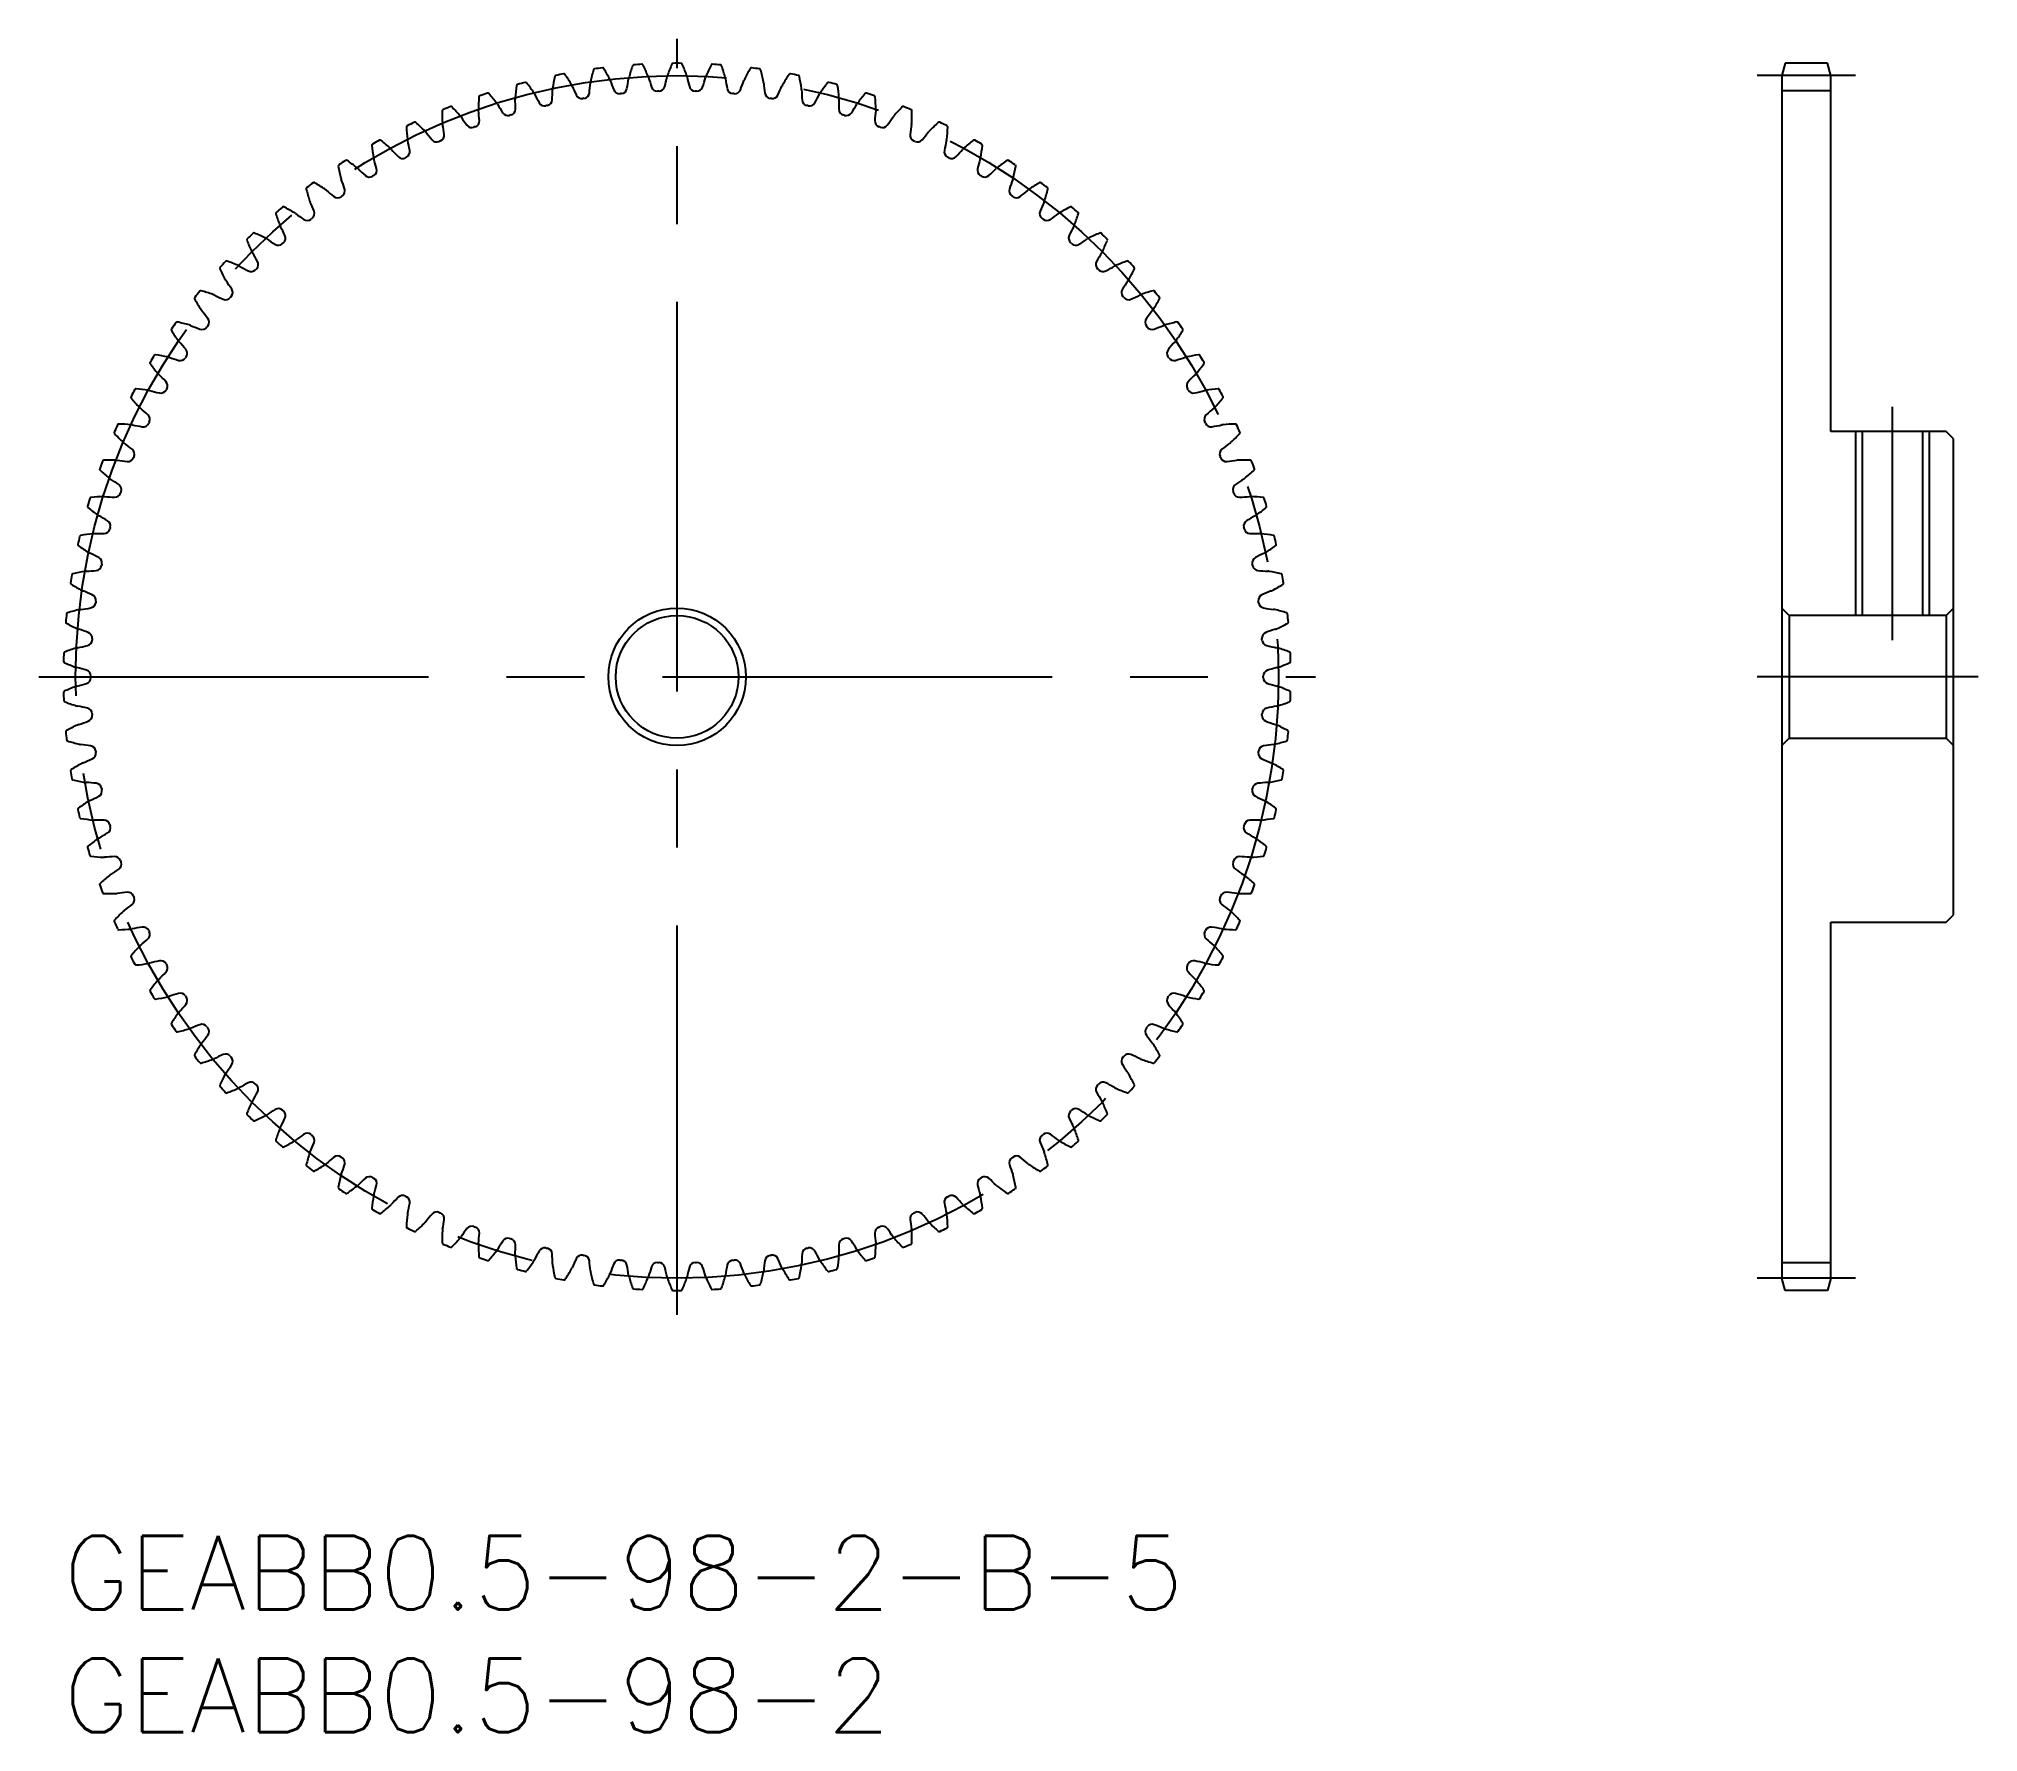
# Model space of a CAD drawing. Extents: x -1 to 78, y -8 to 61.
import ezdxf

# ---------------------------------------------------------------- set-up
doc = ezdxf.new("R2010")
doc.units = 0
doc.header["$LTSCALE"] = 0.5
doc.linetypes.add('CENTER', pattern=[50.8, 31.75, -6.35, 6.35, -6.35])
for name, color, linetype in [('MSM_CENTER', 1, 'CENTER'), ('MSM_CONTINUOUS', 7, 'CONTINUOUS'), ('MSM_NARROW', 5, 'CONTINUOUS'), ('MSM_PART_NUMBER', 7, 'CONTINUOUS')]:
    doc.layers.add(name, color=color, linetype=linetype)
doc.styles.get("Standard").update_dxf_attribs({"font": 'txt.shx', "height": 1, "bigfont": 'bigfont.shx'})

# ---------------------------------------------------------------- blocks, each defined once
blk = doc.blocks.new('*U2')
at = {"layer": 'MSM_PART_NUMBER'}
blk.add_text('GEABB0.5-98-2-B-5', height=3, dxfattribs=at).set_placement((0, -3))
blk = doc.blocks.new('*U3')
at = {"layer": 'MSM_PART_NUMBER'}
blk.add_text('GEABB0.5-98-2', height=3, dxfattribs=at).set_placement((0, -8))

msp = doc.modelspace()

# ---------------------------------------------------------------- linework, layer by layer
at = {"layer": 'MSM_CENTER'}
for p, q in [((25, 9), (25, 61)), ((73, 59.5), (69, 59.5)), ((74.5, 46), (74.5, 36.5)), ((-1, 35), (51, 35)), ((78, 35), (69, 35)), ((73, 10.5), (69, 10.5))]:
    msp.add_line(p, q, dxfattribs=at)
msp.add_circle((25, 35), 24.5, dxfattribs=at)
at = {"layer": 'MSM_CONTINUOUS'}
for p, q in [((70.134, 60), (70, 59.5)), ((70, 59.5), (70, 10.5)), ((71.866, 60), (70.134, 60)), ((72, 59.5), (71.866, 60)), ((72, 45), (72, 59.5)), ((72, 58.875), (70, 58.875)), ((76.7, 45), (72, 45)), ((73.27, 45), (73.27, 37.5)), ((75.73, 45), (75.73, 37.5)), ((77, 44.7), (76.7, 45)), ((77, 25.3), (77, 44.7)), ((70, 37.8), (70.3, 37.5)), ((70.3, 37.5), (70.3, 32.5)), ((76.7, 37.5), (70.3, 37.5)), ((76.7, 37.5), (77, 37.8)), ((76.7, 37.5), (76.7, 32.5)), ((70.3, 32.5), (70, 32.2)), ((70.3, 32.5), (76.7, 32.5)), ((77, 32.2), (76.7, 32.5)), ((76.7, 25), (77, 25.3)), ((72, 10.5), (72, 25)), ((72, 25), (76.7, 25)), ((72, 11.125), (70, 11.125)), ((70.134, 10), (70, 10.5)), ((72, 10.5), (71.866, 10)), ((71.866, 10), (70.134, 10))]:
    msp.add_line(p, q, dxfattribs=at)
for radius in [2.8, 2.5]:
    msp.add_circle((25, 35), radius, dxfattribs=at)
for centre, radius, start, end in [((28.018, 57.825), 8.167, 168.39595, 171.93878), ((20.067, 59.457), 0.05, 101.404, 168.39598), ((25, 35), 25, 100.63736, 101.40346), ((20.394, 59.521), 0.05, 33.64486, 100.63738), ((13.637, 55.024), 8.167, 30.10204, 33.64486), ((29.474, 57.585), 8.167, 164.72248, 168.26531), ((21.644, 59.723), 0.05, 97.73053, 164.7225), ((25, 35), 25, 96.96389, 97.72999), ((21.975, 59.766), 0.05, 29.97139, 96.96389), ((14.944, 55.711), 8.167, 26.42857, 29.97139), ((21.885, 59.161), 0.416, 19.27377, 26.42858), ((29.393, 61.786), 7.538, 199.27376, 202.38656), ((15.568, 60.453), 7.538, 348.63385, 351.74665), ((23.439, 59.311), 0.416, 164.59183, 171.74664), ((30.912, 57.252), 8.167, 161.04901, 164.59184), ((23.235, 59.887), 0.05, 94.05706, 161.04903), ((25, 35), 25, 93.29042, 94.05652), ((23.568, 59.909), 0.05, 26.29792, 93.29045), ((16.291, 56.313), 8.167, 22.7551, 26.29792), ((23.439, 59.311), 0.416, 15.6003, 22.75511), ((31.1, 61.45), 7.538, 195.60029, 198.71309), ((17.218, 61.005), 7.538, 344.96038, 348.07318), ((25, 59.361), 0.416, 160.91836, 168.07317), ((32.325, 56.827), 8.167, 157.37555, 160.91837), ((24.833, 59.949), 0.05, 90.38305, 157.37557), ((25, 35), 25, 89.61695, 90.38305), ((25.167, 59.949), 0.05, 22.62446, 89.61693), ((17.675, 56.827), 8.167, 19.08163, 22.62446), ((25, 59.361), 0.416, 11.92683, 19.08164), ((32.782, 61.005), 7.538, 191.92682, 195.03962), ((18.9, 61.45), 7.538, 341.28691, 344.39971), ((26.561, 59.311), 0.416, 157.24489, 164.3997), ((33.709, 56.313), 8.167, 153.70208, 157.2449), ((26.432, 59.909), 0.05, 86.70958, 153.70208), ((25, 35), 25, 85.94348, 86.70958), ((26.765, 59.887), 0.05, 18.95099, 85.94348), ((19.088, 57.252), 8.167, 15.40816, 18.95099), ((26.561, 59.311), 0.416, 8.25336, 15.40817), ((34.432, 60.453), 7.538, 188.25335, 191.36615), ((20.607, 61.786), 7.538, 337.61344, 340.72624), ((28.115, 59.161), 0.416, 153.57142, 160.72623), ((35.056, 55.711), 8.167, 150.02861, 153.57143), ((28.025, 59.766), 0.05, 83.03611, 150.02861), ((25, 35), 25, 82.27001, 83.03611), ((28.356, 59.723), 0.05, 15.27752, 82.27001), ((20.526, 57.585), 8.167, 11.73469, 15.27752), ((36.363, 55.024), 8.167, 146.35514, 149.89796), ((29.606, 59.521), 0.05, 79.36264, 146.35514), ((25, 35), 25, 78.59654, 79.36264), ((29.933, 59.457), 0.05, 11.60405, 78.59654), ((21.982, 57.825), 8.167, 8.06122, 11.60405), ((25.074, 58.023), 8.167, 175.74289, 179.28571), ((16.98, 58.626), 0.05, 108.75039, 175.7429), ((25, 35), 25, 107.9843, 108.75039), ((17.297, 58.731), 0.05, 40.9918, 107.98427), ((11.17, 53.407), 8.167, 37.44898, 40.9918), ((18.821, 58.564), 0.416, 175.61224, 182.76705), ((26.549, 57.971), 8.167, 172.06942, 175.61224), ((10.876, 58.18), 7.538, 359.65426, 2.76705), ((18.51, 59.091), 0.05, 105.07747, 172.06944), ((25, 35), 25, 104.31083, 105.07693), ((18.833, 59.176), 0.05, 37.31833, 104.31085), ((12.378, 54.255), 8.167, 33.77551, 37.31833), ((18.821, 58.564), 0.416, 26.62071, 33.77552), ((25.932, 62.128), 7.538, 206.6207, 209.7335), ((19.661, 58.527), 0.25, 282.78635, 355.98079), ((12.39, 59.038), 7.538, 355.98079, 359.09358), ((20.343, 58.912), 0.416, 171.93877, 179.09358), ((20.343, 58.912), 0.416, 22.94724, 30.10204), ((27.668, 62.013), 7.538, 202.94723, 206.06003), ((21.12, 58.811), 0.25, 206.06003, 279.25445), ((25, 35), 23.875, 99.1129, 99.25445), ((21.179, 58.82), 0.25, 279.11288, 352.30732), ((13.956, 59.796), 7.538, 352.30732, 355.42011), ((21.885, 59.161), 0.416, 168.2653, 175.42011), ((22.654, 59.011), 0.25, 202.38656, 275.58098), ((25, 35), 23.875, 95.43943, 95.58098), ((22.713, 59.016), 0.25, 275.43945, 348.63385), ((24.197, 59.112), 0.25, 198.71309, 271.90751), ((25, 35), 23.875, 91.76596, 91.90751), ((24.257, 59.114), 0.25, 271.76598, 344.96038), ((25.743, 59.114), 0.25, 195.03962, 268.23404), ((25, 35), 23.875, 88.09249, 88.23404), ((25.803, 59.112), 0.25, 268.09247, 341.28691), ((27.287, 59.016), 0.25, 191.36615, 264.56057), ((25, 35), 23.875, 84.41902, 84.56057), ((27.346, 59.011), 0.25, 264.419, 337.61344), ((28.115, 59.161), 0.416, 4.57989, 11.7347), ((36.044, 59.796), 7.538, 184.57989, 187.69268), ((28.821, 58.82), 0.25, 187.69268, 260.8871), ((25, 35), 23.875, 80.74555, 80.8871), ((28.88, 58.811), 0.25, 260.74553, 333.93997), ((22.332, 62.013), 7.538, 333.93997, 337.05277), ((29.657, 58.912), 0.416, 149.89795, 157.05276), ((29.657, 58.912), 0.416, 0.90642, 8.06123), ((37.61, 59.038), 7.538, 180.90642, 184.01921), ((30.339, 58.527), 0.25, 184.01921, 257.21363), ((24.068, 62.128), 7.538, 330.2665, 333.3793), ((31.179, 58.564), 0.416, 146.22449, 153.37929), ((37.622, 54.255), 8.167, 142.68167, 146.22449), ((31.167, 59.176), 0.05, 75.68917, 142.68167), ((25, 35), 25, 74.92307, 75.68917), ((31.49, 59.091), 0.05, 7.93058, 74.92307), ((23.451, 57.971), 8.167, 4.38776, 7.93058), ((39.124, 58.18), 7.538, 177.23295, 180.34574), ((31.179, 58.564), 0.416, 357.23295, 4.38776), ((38.83, 53.407), 8.167, 139.0082, 142.55102), ((32.703, 58.731), 0.05, 72.0157, 139.0082), ((25, 35), 25, 71.24961, 72.0157), ((33.02, 58.626), 0.05, 4.25711, 71.24961), ((24.926, 58.023), 8.167, 0.71429, 4.25711), ((23.599, 57.981), 8.167, 179.41636, 182.95918), ((15.483, 58.063), 0.05, 112.42441, 179.41637), ((25, 35), 25, 111.65777, 112.42387), ((15.792, 58.189), 0.05, 44.66527, 111.65774), ((10.019, 52.483), 8.167, 41.12245, 44.66527), ((15.858, 57.581), 0.416, 33.96764, 41.12246), ((22.455, 62.025), 7.538, 213.96764, 217.08043), ((17.324, 58.12), 0.416, 179.28571, 186.44052), ((9.42, 57.228), 7.538, 3.32773, 6.44052), ((17.324, 58.12), 0.416, 30.29418, 37.44899), ((24.191, 62.132), 7.538, 210.29417, 213.40697), ((18.107, 58.119), 0.25, 213.40697, 286.60138), ((25, 35), 23.875, 106.45984, 106.60138), ((18.164, 58.136), 0.25, 286.45982, 359.65426), ((19.603, 58.513), 0.25, 209.7335, 282.92792), ((25, 35), 23.875, 102.78637, 102.92792), ((25, 35), 23.875, 77.07208, 77.21363), ((30.397, 58.513), 0.25, 257.07206, 330.2665), ((31.836, 58.136), 0.25, 180.34574, 253.54016), ((25, 35), 23.875, 73.39862, 73.54016), ((31.893, 58.119), 0.25, 253.39859, 326.59303), ((25.809, 62.132), 7.538, 326.59303, 329.70583), ((32.676, 58.12), 0.416, 142.55102, 149.70582), ((40.58, 57.228), 7.538, 173.55948, 176.67227), ((32.676, 58.12), 0.416, 353.55948, 0.71429), ((27.545, 62.025), 7.538, 322.91957, 326.03236), ((34.142, 57.581), 0.416, 138.87755, 146.03236), ((39.981, 52.483), 8.167, 135.33473, 138.87755), ((34.208, 58.189), 0.05, 68.34223, 135.33473), ((25, 35), 25, 67.57614, 68.34223), ((34.517, 58.063), 0.05, 0.58364, 67.57614), ((26.401, 57.981), 8.167, 357.04082, 0.58364), ((14.025, 57.406), 0.05, 116.09788, 183.08984), ((22.129, 57.844), 8.167, 183.08983, 186.63265), ((25, 35), 25, 115.33124, 116.09733), ((14.43, 56.949), 0.416, 186.63265, 193.78746), ((14.325, 57.551), 0.05, 48.33874, 115.33121), ((8.93, 51.487), 8.167, 44.79592, 48.33874), ((14.43, 56.949), 0.416, 37.64111, 44.79592), ((20.729, 61.806), 7.538, 217.64111, 220.7539), ((15.207, 57.048), 0.25, 220.7539, 293.94832), ((15.262, 57.072), 0.25, 293.80676, 7.0012), ((15.858, 57.581), 0.416, 182.95918, 190.11399), ((8.028, 56.184), 7.538, 7.0012, 10.11399), ((16.64, 57.63), 0.25, 217.08043, 290.27485), ((25, 35), 23.875, 110.13331, 110.27485), ((16.696, 57.651), 0.25, 290.13333, 3.32773), ((33.304, 57.651), 0.25, 176.67227, 249.86669), ((25, 35), 23.875, 69.72515, 69.86669), ((33.36, 57.63), 0.25, 249.72512, 322.91957), ((34.738, 57.072), 0.25, 172.9988, 246.19322), ((41.972, 56.184), 7.538, 169.88601, 172.9988), ((34.142, 57.581), 0.416, 349.88601, 357.04082), ((34.793, 57.048), 0.25, 246.05165, 319.2461), ((29.271, 61.806), 7.538, 319.2461, 322.35889), ((35.57, 56.949), 0.416, 135.20408, 142.35889), ((41.07, 51.487), 8.167, 131.66126, 135.20408), ((35.675, 57.551), 0.05, 64.66876, 131.66126), ((25, 35), 25, 63.90267, 64.66876), ((35.57, 56.949), 0.416, 346.21254, 353.36735), ((27.871, 57.844), 8.167, 353.36735, 356.91017), ((35.975, 57.406), 0.05, 356.91017, 63.90267), ((12.612, 56.657), 0.05, 119.77135, 186.7633), ((20.672, 57.613), 8.167, 186.7633, 190.30612), ((25, 35), 25, 119.00471, 119.7708), ((13.046, 56.226), 0.416, 190.30612, 197.46093), ((5.458, 53.84), 7.538, 14.34814, 17.46093), ((12.902, 56.821), 0.05, 52.01221, 119.00468), ((7.906, 50.424), 8.167, 48.46939, 52.01221), ((13.046, 56.226), 0.416, 41.31458, 48.46939), ((19.02, 61.477), 7.538, 221.31458, 224.42737), ((13.815, 56.375), 0.25, 224.42737, 297.62179), ((25, 35), 23.875, 117.48025, 117.62179), ((13.868, 56.403), 0.25, 297.48023, 10.67467), ((6.705, 55.053), 7.538, 10.67467, 13.78746), ((25, 35), 23.875, 113.80678, 113.94832), ((25, 35), 23.875, 66.05168, 66.19322), ((36.132, 56.403), 0.25, 169.32533, 242.51975), ((43.295, 55.053), 7.538, 166.21254, 169.32533), ((25, 35), 23.875, 62.37821, 62.51975), ((36.185, 56.375), 0.25, 242.37818, 315.57263), ((30.98, 61.477), 7.538, 315.57263, 318.68542), ((36.954, 56.226), 0.416, 131.53061, 138.68542), ((42.094, 50.424), 8.167, 127.98779, 131.53061), ((37.098, 56.821), 0.05, 60.99529, 127.98779), ((25, 35), 25, 60.2292, 60.99529), ((44.542, 53.84), 7.538, 162.53907, 165.65186), ((36.954, 56.226), 0.416, 342.53907, 349.69388), ((29.328, 57.613), 8.167, 349.69388, 353.2367), ((37.388, 56.657), 0.05, 353.2367, 60.2292), ((11.249, 55.819), 0.05, 123.44482, 190.43678), ((19.232, 57.289), 8.167, 190.43677, 193.97959), ((25, 35), 25, 122.67818, 123.44427), ((11.71, 55.417), 0.416, 193.97959, 201.1344), ((11.529, 56.001), 0.05, 55.68568, 122.67815), ((6.953, 49.297), 8.167, 52.14286, 55.68568), ((11.71, 55.417), 0.416, 44.98805, 52.14286), ((17.336, 61.04), 7.538, 224.98805, 228.10084), ((12.468, 55.615), 0.25, 228.10084, 301.29526), ((25, 35), 23.875, 121.15372, 121.29526), ((12.519, 55.646), 0.25, 301.1537, 14.34814), ((37.481, 55.646), 0.25, 165.65186, 238.84628), ((25, 35), 23.875, 58.70474, 58.84628), ((37.532, 55.615), 0.25, 238.70472, 311.89916), ((32.664, 61.04), 7.538, 311.89916, 315.01195), ((38.29, 55.417), 0.416, 127.85714, 135.01195), ((43.047, 49.297), 8.167, 124.31432, 127.85714), ((38.471, 56.001), 0.05, 57.32182, 124.31432), ((25, 35), 25, 56.55573, 57.32182), ((38.29, 55.417), 0.416, 338.8656, 346.02041), ((30.768, 57.289), 8.167, 346.02041, 349.56323), ((38.751, 55.819), 0.05, 349.56323, 56.55573), ((9.944, 54.895), 0.05, 127.11829, 194.11024), ((17.816, 56.874), 8.167, 194.11024, 197.65306), ((25, 35), 25, 126.35165, 127.11774), ((10.211, 55.095), 0.05, 59.35915, 126.35162), ((6.074, 48.111), 8.167, 55.81633, 59.35915), ((10.429, 54.523), 0.416, 48.66152, 55.81633), ((15.683, 60.495), 7.538, 228.66152, 231.77431), ((11.173, 54.77), 0.25, 231.77431, 304.96873), ((25, 35), 23.875, 124.82719, 124.96873), ((4.291, 52.549), 7.538, 18.02161, 21.1344), ((11.222, 54.804), 0.25, 304.82716, 18.02161), ((38.778, 54.804), 0.25, 161.97839, 235.17281), ((45.709, 52.549), 7.538, 158.8656, 161.97839), ((25, 35), 23.875, 55.03127, 55.17281), ((38.827, 54.77), 0.25, 235.03125, 308.22569), ((34.317, 60.495), 7.538, 308.22569, 311.33848), ((39.571, 54.523), 0.416, 124.18367, 131.33848), ((43.926, 48.111), 8.167, 120.64085, 124.18367), ((39.789, 55.095), 0.05, 53.64835, 120.64085), ((25, 35), 25, 52.88226, 53.64835), ((32.184, 56.874), 8.167, 342.34694, 345.88976), ((40.056, 54.895), 0.05, 345.88976, 52.88226), ((8.7, 53.89), 0.05, 130.79176, 197.78372), ((16.429, 56.369), 8.167, 197.78371, 201.32653), ((25, 35), 25, 130.02512, 130.79121), ((8.954, 54.106), 0.05, 63.03262, 130.02512), ((5.273, 46.872), 8.167, 59.4898, 63.03262), ((9.208, 53.55), 0.416, 52.33499, 59.48979), ((14.069, 59.846), 7.538, 232.33499, 235.44778), ((10.429, 54.523), 0.416, 197.65306, 204.80787), ((3.209, 51.186), 7.538, 21.69508, 24.80787), ((9.982, 53.88), 0.25, 308.50063, 21.6951), ((40.018, 53.88), 0.25, 158.30492, 231.49934), ((46.791, 51.186), 7.538, 155.19213, 158.30492), ((39.571, 54.523), 0.416, 335.19213, 342.34694), ((35.931, 59.846), 7.538, 304.55222, 307.66501), ((40.792, 53.55), 0.416, 120.5102, 127.66501), ((44.727, 46.872), 8.167, 116.96738, 120.5102), ((41.046, 54.106), 0.05, 49.97488, 116.96738), ((25, 35), 25, 49.20879, 49.97488), ((33.571, 56.369), 8.167, 338.67347, 342.21629), ((41.3, 53.89), 0.05, 342.21629, 49.20879), ((25, 35), 25, 133.69858, 134.46468), ((7.763, 53.038), 0.05, 66.70609, 133.69858), ((4.553, 45.583), 8.167, 63.16327, 66.70609), ((9.208, 53.55), 0.416, 201.32653, 208.48134), ((2.217, 49.757), 7.538, 25.36855, 28.48134), ((8.803, 52.879), 0.25, 312.1741, 25.36855), ((9.935, 53.843), 0.25, 235.44778, 308.6422), ((25, 35), 23.875, 128.50066, 128.6422), ((25, 35), 23.875, 51.3578, 51.49934), ((40.065, 53.843), 0.25, 231.35778, 304.55222), ((41.197, 52.879), 0.25, 154.63145, 227.82587), ((47.783, 49.757), 7.538, 151.51866, 154.63145), ((40.792, 53.55), 0.416, 331.51866, 338.67347), ((45.447, 45.583), 8.167, 113.29391, 116.83673), ((42.237, 53.038), 0.05, 46.30142, 113.29391), ((25, 35), 25, 45.53532, 46.30142), ((7.523, 52.806), 0.05, 134.46523, 201.45718), ((15.077, 55.775), 8.167, 201.45718, 205), ((8.052, 52.5), 0.416, 205, 212.1548), ((1.319, 48.267), 7.538, 29.04201, 32.15481), ((8.052, 52.5), 0.416, 56.00846, 63.16327), ((12.499, 59.095), 7.538, 236.00846, 239.12125), ((8.759, 52.839), 0.25, 239.12125, 312.31567), ((25, 35), 23.875, 132.17413, 132.31567), ((25, 35), 23.875, 47.68433, 47.82587), ((41.241, 52.839), 0.25, 227.68431, 300.87875), ((37.501, 59.095), 7.538, 300.87875, 303.99154), ((41.948, 52.5), 0.416, 116.83673, 123.99154), ((48.681, 48.267), 7.538, 147.84519, 150.95799), ((41.948, 52.5), 0.416, 327.8452, 335), ((34.923, 55.775), 8.167, 335, 338.54282), ((42.477, 52.806), 0.05, 338.54282, 45.53532), ((6.418, 51.65), 0.05, 138.1387, 205.13065), ((13.767, 55.097), 8.167, 205.13065, 208.67347), ((25, 35), 25, 137.37205, 138.13815), ((6.643, 51.897), 0.05, 70.37956, 137.37205), ((3.917, 44.252), 8.167, 66.83674, 70.37956), ((6.966, 51.378), 0.416, 59.68193, 66.83674), ((10.981, 58.244), 7.538, 239.68193, 242.79472), ((7.649, 51.762), 0.25, 242.79472, 315.98914), ((25, 35), 23.875, 135.8476, 135.98914), ((7.691, 51.805), 0.25, 315.84758, 29.04201), ((42.309, 51.805), 0.25, 150.95799, 224.1524), ((25, 35), 23.875, 44.01086, 44.1524), ((42.351, 51.762), 0.25, 224.01084, 297.20528), ((39.019, 58.244), 7.538, 297.20528, 300.31807), ((43.034, 51.378), 0.416, 113.16326, 120.31807), ((46.083, 44.252), 8.167, 109.62044, 113.16326), ((43.357, 51.897), 0.05, 42.62795, 109.62044), ((25, 35), 25, 41.86185, 42.62795), ((36.233, 55.097), 8.167, 331.32653, 334.86935), ((43.582, 51.65), 0.05, 334.86935, 41.86185), ((25, 35), 25, 141.04552, 141.81162), ((5.598, 50.686), 0.05, 74.05303, 141.04552), ((3.368, 42.882), 8.167, 70.5102, 74.05303), ((5.954, 50.189), 0.416, 63.3554, 70.51021), ((9.521, 57.298), 7.538, 243.3554, 246.46819), ((6.966, 51.378), 0.416, 208.67347, 215.82827), ((0.517, 46.722), 7.538, 32.71548, 35.82828), ((6.649, 50.661), 0.25, 319.52105, 32.71548), ((43.351, 50.661), 0.25, 147.28452, 220.47894), ((49.483, 46.722), 7.538, 144.17172, 147.28452), ((43.034, 51.378), 0.416, 324.17173, 331.32653), ((40.479, 57.298), 7.538, 293.53181, 296.6446), ((44.046, 50.189), 0.416, 109.48979, 116.6446), ((46.632, 42.882), 8.167, 105.94697, 109.4898), ((44.402, 50.686), 0.05, 38.95448, 105.94697), ((25, 35), 25, 38.18838, 38.95448), ((5.39, 50.425), 0.05, 141.81217, 208.80412), ((12.502, 54.336), 8.167, 208.80412, 212.34694), ((5.954, 50.189), 0.416, 212.34693, 219.50174), ((-0.184, 45.129), 7.538, 36.38895, 39.50175), ((6.611, 50.616), 0.25, 246.46819, 319.66261), ((25, 35), 23.875, 139.52106, 139.66261), ((25, 35), 23.875, 40.33739, 40.47894), ((43.389, 50.616), 0.25, 220.33737, 293.53181), ((50.184, 45.129), 7.538, 140.49825, 143.61105), ((44.046, 50.189), 0.416, 320.49826, 327.65307), ((37.498, 54.336), 8.167, 327.65306, 331.19588), ((44.61, 50.425), 0.05, 331.19588, 38.18838), ((4.442, 49.137), 0.05, 145.48509, 212.47759), ((11.289, 53.496), 8.167, 212.47759, 216.02041), ((25, 35), 25, 144.71899, 145.48509), ((4.633, 49.411), 0.05, 77.7265, 144.71899), ((2.907, 41.48), 8.167, 74.18367, 77.7265), ((5.02, 48.937), 0.416, 67.02887, 74.18368), ((8.124, 56.261), 7.538, 247.02887, 250.14166), ((5.648, 49.406), 0.25, 250.14166, 323.33608), ((25, 35), 23.875, 143.19453, 143.33608), ((5.684, 49.453), 0.25, 323.19451, 36.38895), ((44.316, 49.453), 0.25, 143.61105, 216.80547), ((25, 35), 23.875, 36.66392, 36.80547), ((44.352, 49.406), 0.25, 216.6639, 289.85834), ((41.876, 56.261), 7.538, 289.85834, 292.97113), ((44.98, 48.937), 0.416, 105.81632, 112.97113), ((47.093, 41.48), 8.167, 102.2735, 105.81633), ((38.711, 53.496), 8.167, 323.97959, 327.52241), ((45.367, 49.411), 0.05, 35.28101, 102.2735), ((25, 35), 25, 34.51491, 35.28101), ((45.558, 49.137), 0.05, 327.52241, 34.51491), ((5.02, 48.937), 0.416, 216.0204, 223.17521), ((-0.781, 43.495), 7.538, 40.06242, 43.17522), ((4.797, 48.186), 0.25, 326.86798, 40.06242), ((45.203, 48.186), 0.25, 139.93758, 213.132), ((50.781, 43.495), 7.538, 136.82478, 139.93758), ((44.98, 48.937), 0.416, 316.82479, 323.9796), ((3.578, 47.791), 0.05, 149.1591, 216.15106), ((25, 35), 25, 148.39246, 149.15856), ((10.132, 52.579), 8.167, 216.15106, 219.69388), ((3.751, 48.076), 0.05, 81.39997, 148.39246), ((2.537, 40.051), 8.167, 77.85714, 81.39997), ((4.168, 47.629), 0.416, 70.70234, 77.85715), ((6.796, 55.136), 7.538, 250.70233, 253.81513), ((4.765, 48.136), 0.25, 253.81513, 327.00955), ((25, 35), 23.875, 146.868, 147.00955), ((25, 35), 23.875, 32.99045, 33.132), ((45.235, 48.136), 0.25, 212.99043, 286.18487), ((43.204, 55.136), 7.538, 286.18487, 289.29767), ((45.832, 47.629), 0.416, 102.14285, 109.29766), ((47.463, 40.051), 8.167, 98.60003, 102.14286), ((39.868, 52.579), 8.167, 320.30612, 323.84894), ((46.249, 48.076), 0.05, 31.60754, 98.60003), ((25, 35), 25, 30.84144, 31.60754), ((46.422, 47.791), 0.05, 323.84894, 30.84144), ((25, 35), 25, 152.06593, 152.83203), ((2.957, 46.688), 0.05, 85.07343, 152.06593), ((2.26, 38.601), 8.167, 81.53061, 85.07343), ((3.402, 46.268), 0.416, 74.37581, 81.53062), ((5.544, 53.928), 7.538, 254.3758, 257.4886), ((4.168, 47.629), 0.416, 219.69387, 226.84868), ((-1.272, 41.826), 7.538, 43.73589, 46.84869), ((3.965, 46.813), 0.25, 257.4886, 330.68302), ((3.994, 46.865), 0.25, 330.54145, 43.73589), ((25, 35), 23.875, 150.54147, 150.68302), ((46.006, 46.865), 0.25, 136.26411, 209.45853), ((25, 35), 23.875, 29.31698, 29.45853), ((46.035, 46.813), 0.25, 209.31696, 282.5114), ((51.272, 41.826), 7.538, 133.15131, 136.26411), ((44.456, 53.928), 7.538, 282.5114, 285.6242), ((45.832, 47.629), 0.416, 313.15132, 320.30613), ((46.598, 46.268), 0.416, 98.46938, 105.62419), ((47.74, 38.601), 8.167, 94.92657, 98.46939), ((47.043, 46.688), 0.05, 27.93407, 94.92657), ((25, 35), 25, 27.16797, 27.93407), ((2.803, 46.392), 0.05, 152.83257, 219.82452), ((9.036, 51.59), 8.167, 219.82452, 223.36735), ((3.402, 46.268), 0.416, 223.36734, 230.52215), ((-1.655, 40.128), 7.538, 47.40936, 50.52216), ((51.655, 40.128), 7.538, 129.47784, 132.59064), ((46.598, 46.268), 0.416, 309.47785, 316.63266), ((40.964, 51.59), 8.167, 316.63265, 320.17548), ((47.197, 46.392), 0.05, 320.17548, 27.16797), ((25, 35), 25, 155.7394, 156.5055), ((2.253, 45.252), 0.05, 88.7469, 155.7394), ((2.076, 37.137), 8.167, 85.20408, 88.7469), ((2.724, 44.861), 0.416, 78.04928, 85.20409), ((4.371, 52.643), 7.538, 258.04927, 261.16207), ((3.251, 45.441), 0.25, 261.16207, 334.35649), ((3.277, 45.494), 0.25, 334.21492, 47.40936), ((25, 35), 23.875, 154.21494, 154.35649), ((46.723, 45.494), 0.25, 132.59064, 205.78506), ((25, 35), 23.875, 25.64351, 25.78506), ((46.749, 45.441), 0.25, 205.64349, 278.83793), ((45.629, 52.643), 7.538, 278.83793, 281.95073), ((47.276, 44.861), 0.416, 94.79591, 101.95072), ((47.924, 37.137), 8.167, 91.2531, 94.79592), ((47.747, 45.252), 0.05, 24.2606, 91.2531), ((25, 35), 25, 23.4945, 24.2606), ((2.118, 44.947), 0.05, 156.5055, 223.49799), ((8.006, 50.534), 8.167, 223.49799, 227.04082), ((2.724, 44.861), 0.416, 227.04081, 234.19562), ((-1.929, 38.41), 7.538, 51.08283, 54.19562), ((2.649, 44.081), 0.25, 337.88839, 51.08283), ((47.351, 44.081), 0.25, 128.91717, 202.11159), ((51.929, 38.41), 7.538, 125.80438, 128.91717), ((47.276, 44.861), 0.416, 305.80438, 312.95919), ((41.994, 50.534), 8.167, 312.95918, 316.50201), ((47.882, 44.947), 0.05, 316.50201, 23.4945), ((1.528, 43.46), 0.05, 160.17897, 227.17147), ((25, 35), 25, 159.41287, 160.17897), ((1.643, 43.773), 0.05, 92.42037, 159.41287), ((1.986, 35.664), 8.167, 88.87755, 92.42037), ((2.138, 43.413), 0.416, 81.72275, 88.87756), ((3.283, 51.285), 7.538, 261.72274, 264.83554), ((2.627, 44.026), 0.25, 264.83554, 338.02996), ((25, 35), 23.875, 157.88841, 158.02996), ((25, 35), 23.875, 21.97004, 22.11159), ((47.373, 44.026), 0.25, 201.97002, 275.16446), ((46.717, 51.285), 7.538, 275.16446, 278.27726), ((47.862, 43.413), 0.416, 91.12244, 98.27725), ((48.014, 35.664), 8.167, 87.57963, 91.12245), ((48.357, 43.773), 0.05, 20.58713, 87.57963), ((25, 35), 25, 19.82103, 20.58713), ((48.472, 43.46), 0.05, 312.82854, 19.82103), ((7.046, 49.413), 8.167, 227.17146, 230.71429), ((2.138, 43.413), 0.416, 230.71428, 237.86909), ((-2.092, 36.678), 7.538, 54.7563, 57.86909), ((2.113, 42.63), 0.25, 341.56186, 54.7563), ((47.887, 42.63), 0.25, 125.2437, 198.43812), ((52.092, 36.678), 7.538, 122.13091, 125.2437), ((47.862, 43.413), 0.416, 302.13091, 309.28572), ((42.954, 49.413), 8.167, 309.28571, 312.82854), ((1.034, 41.939), 0.05, 163.85244, 230.84494), ((25, 35), 25, 163.08634, 163.85244), ((6.159, 48.233), 8.167, 230.84493, 234.38775), ((1.129, 42.259), 0.05, 96.09384, 163.08634), ((1.991, 34.188), 8.167, 92.55102, 96.09384), ((1.646, 41.931), 0.416, 85.39622, 92.55102), ((2.284, 49.86), 7.538, 265.39621, 268.50901), ((2.095, 42.574), 0.25, 268.50901, 341.70343), ((25, 35), 23.875, 161.56188, 161.70343), ((25, 35), 23.875, 18.29657, 18.43812), ((47.905, 42.574), 0.25, 198.29655, 271.49099), ((47.716, 49.86), 7.538, 271.49099, 274.60379), ((48.354, 41.931), 0.416, 87.44898, 94.60378), ((48.009, 34.188), 8.167, 83.90616, 87.44898), ((43.841, 48.233), 8.167, 305.61225, 309.15507), ((48.871, 42.259), 0.05, 16.91366, 83.90616), ((25, 35), 25, 16.14756, 16.91366), ((48.966, 41.939), 0.05, 309.15507, 16.14756), ((1.646, 41.931), 0.416, 234.38775, 241.54256), ((-2.144, 34.938), 7.538, 58.42977, 61.54256), ((1.672, 41.148), 0.25, 345.23533, 58.42977), ((25, 35), 23.875, 165.23535, 165.37689), ((48.328, 41.148), 0.25, 121.57023, 194.76465), ((25, 35), 23.875, 14.62311, 14.76465), ((52.144, 34.938), 7.538, 118.45744, 121.57023), ((48.354, 41.931), 0.416, 298.45744, 305.61225), ((0.639, 40.389), 0.05, 167.52645, 234.5184), ((25, 35), 25, 166.75981, 167.52591), ((5.35, 46.999), 8.167, 234.5184, 238.06122), ((0.713, 40.714), 0.05, 99.76731, 166.75981), ((2.09, 32.715), 8.167, 96.22449, 99.76731), ((1.25, 40.421), 0.416, 89.06969, 96.22449), ((1.379, 48.374), 7.538, 269.06968, 272.18248), ((1.656, 41.091), 0.25, 272.18248, 345.37689), ((48.344, 41.091), 0.25, 194.62308, 267.81752), ((48.621, 48.374), 7.538, 267.81752, 270.93032), ((48.75, 40.421), 0.416, 83.77551, 90.93031), ((47.91, 32.715), 8.167, 80.23269, 83.77551), ((44.65, 46.999), 8.167, 301.93878, 305.4816), ((49.287, 40.714), 0.05, 13.24019, 80.23269), ((25, 35), 25, 12.47409, 13.24019), ((49.361, 40.389), 0.05, 305.4816, 12.47409), ((1.25, 40.421), 0.416, 238.06122, 245.21603), ((-2.085, 33.199), 7.538, 62.10324, 65.21603), ((1.314, 39.582), 0.25, 275.85594, 349.05036), ((1.326, 39.641), 0.25, 348.9088, 62.10324), ((25, 35), 23.875, 168.90882, 169.05036), ((48.674, 39.641), 0.25, 117.89676, 191.09118), ((25, 35), 23.875, 10.94964, 11.09118), ((48.686, 39.582), 0.25, 190.94961, 264.14406), ((52.085, 33.199), 7.538, 114.78397, 117.89676), ((48.75, 40.421), 0.416, 294.78397, 301.93878), ((25, 35), 25, 170.43328, 171.19938), ((0.344, 38.817), 0.05, 171.19992, 238.19187), ((4.622, 45.715), 8.167, 238.19187, 241.73469), ((0.397, 39.147), 0.05, 103.44078, 170.43328), ((2.284, 31.252), 8.167, 99.89796, 103.44078), ((0.951, 38.888), 0.416, 92.74315, 99.89796), ((0.571, 46.833), 7.538, 272.74315, 275.85594), ((49.429, 46.833), 7.538, 264.14406, 267.25685), ((49.049, 38.888), 0.416, 80.10204, 87.25685), ((47.716, 31.252), 8.167, 76.55922, 80.10204), ((45.378, 45.715), 8.167, 298.26531, 301.80813), ((49.603, 39.147), 0.05, 9.56672, 76.55922), ((25, 35), 25, 8.80063, 9.56672), ((49.656, 38.817), 0.05, 301.80813, 8.80063), ((0.951, 38.888), 0.416, 241.73469, 248.8895), ((-1.914, 31.468), 7.538, 65.77671, 68.8895), ((1.069, 38.055), 0.25, 279.52941, 352.72383), ((1.077, 38.115), 0.25, 352.58227, 65.77671), ((25, 35), 23.875, 172.58229, 172.72383), ((48.923, 38.115), 0.25, 114.22329, 187.41771), ((25, 35), 23.875, 7.27617, 7.41771), ((48.931, 38.055), 0.25, 187.27614, 260.47059), ((51.914, 31.468), 7.538, 111.1105, 114.22329), ((49.049, 38.888), 0.416, 291.1105, 298.26531), ((25, 35), 25, 174.10675, 174.87284), ((0.15, 37.23), 0.05, 174.87339, 241.86534), ((3.977, 44.387), 8.167, 241.86534, 245.40816), ((0.182, 37.562), 0.05, 107.11425, 174.10672), ((2.57, 29.804), 8.167, 103.57143, 107.11425), ((0.752, 37.339), 0.416, 96.41662, 103.57143), ((-0.137, 45.243), 7.538, 276.41662, 279.52941), ((50.137, 45.243), 7.538, 260.47059, 263.58338), ((49.248, 37.339), 0.416, 76.42857, 83.58338), ((47.43, 29.804), 8.167, 72.88575, 76.42857), ((46.023, 44.387), 8.167, 294.59184, 298.13466), ((49.818, 37.562), 0.05, 5.89325, 72.88575), ((25, 35), 25, 5.12716, 5.89325), ((49.85, 37.23), 0.05, 298.13466, 5.12716), ((0.752, 37.339), 0.416, 245.40816, 252.56297), ((-1.632, 29.751), 7.538, 69.45018, 72.56297), ((0.923, 36.516), 0.25, 283.20288, 356.3973), ((0.926, 36.575), 0.25, 356.25573, 69.45018), ((25, 35), 23.875, 176.25576, 176.3973), ((49.074, 36.575), 0.25, 110.54982, 183.74424), ((25, 35), 23.875, 3.6027, 3.74424), ((49.077, 36.516), 0.25, 183.60268, 256.79712), ((51.632, 29.751), 7.538, 107.43703, 110.54982), ((49.248, 37.339), 0.416, 287.43703, 294.59184), ((25, 35), 25, 177.78022, 178.54631), ((0.058, 35.633), 0.05, 178.54686, 245.53881), ((0.069, 35.966), 0.05, 110.78772, 177.78019), ((3.419, 43.021), 8.167, 245.53881, 249.08163), ((2.949, 28.378), 8.167, 107.2449, 110.78772), ((0.652, 35.781), 0.416, 100.09009, 107.2449), ((-0.742, 43.612), 7.538, 280.09009, 283.20288), ((50.742, 43.612), 7.538, 256.79712, 259.90991), ((49.348, 35.781), 0.416, 72.7551, 79.90991), ((47.051, 28.378), 8.167, 69.21228, 72.7551), ((46.581, 43.021), 8.167, 290.91837, 294.46119), ((49.931, 35.966), 0.05, 2.21978, 69.21228), ((49.942, 35.633), 0.05, 294.46119, 1.45369), ((25, 35), 25, 1.45369, 2.21978), ((0.652, 35.781), 0.416, 249.08163, 256.23644), ((-1.241, 28.055), 7.538, 73.12365, 76.23644), ((0.875, 35.03), 0.25, 359.9292, 73.12365), ((0.875, 34.97), 0.25, 286.87635, 0.07077), ((25, 35), 23.875, 179.92923, 180.07077), ((49.125, 35.03), 0.25, 106.87635, 180.07077), ((25, 35), 23.875, 359.92923, 0.07077), ((49.125, 34.97), 0.25, 179.92921, 253.12365), ((51.241, 28.055), 7.538, 103.76356, 106.87635), ((49.348, 35.781), 0.416, 283.76356, 290.91837), ((0.058, 34.367), 0.05, 114.46119, 181.45369), ((25, 35), 25, 181.45369, 182.21978), ((0.069, 34.034), 0.05, 182.22033, 249.21228), ((3.419, 26.979), 8.167, 110.91837, 114.46119), ((2.949, 41.622), 8.167, 249.21228, 252.7551), ((0.652, 34.219), 0.416, 103.76356, 110.91837), ((-1.241, 41.945), 7.538, 283.76356, 286.87635), ((51.241, 41.945), 7.538, 253.12365, 256.23644), ((49.348, 34.219), 0.416, 69.08163, 76.23644), ((47.051, 41.622), 8.167, 287.2449, 290.78772), ((46.581, 26.979), 8.167, 65.53881, 69.08163), ((49.931, 34.034), 0.05, 290.78772, 357.78022), ((49.942, 34.367), 0.05, 358.54631, 65.53881), ((25, 35), 25, 357.78022, 358.54631), ((0.652, 34.219), 0.416, 252.7551, 259.90991), ((-0.742, 26.388), 7.538, 76.79712, 79.90991), ((-1.632, 40.249), 7.538, 287.43703, 290.54982), ((0.923, 33.484), 0.25, 3.60267, 76.79712), ((0.926, 33.425), 0.25, 290.54982, 3.74424), ((25, 35), 23.875, 183.6027, 183.74424), ((25, 35), 23.875, 356.25576, 356.3973), ((49.074, 33.425), 0.25, 176.25574, 249.45018), ((49.077, 33.484), 0.25, 103.20288, 176.3973), ((51.632, 40.249), 7.538, 249.45018, 252.56297), ((50.742, 26.388), 7.538, 100.09009, 103.20288), ((49.348, 34.219), 0.416, 280.09009, 287.2449), ((0.15, 32.77), 0.05, 118.13466, 185.12716), ((25, 35), 25, 185.12716, 185.89325), ((3.977, 25.613), 8.167, 114.59184, 118.13466), ((0.182, 32.438), 0.05, 185.89325, 252.88575), ((2.57, 40.196), 8.167, 252.88575, 256.42857), ((0.752, 32.661), 0.416, 107.43703, 114.59184), ((47.43, 40.196), 8.167, 283.57143, 287.11425), ((49.248, 32.661), 0.416, 65.40816, 72.56297), ((46.023, 25.613), 8.167, 61.86534, 65.40816), ((49.818, 32.438), 0.05, 287.11425, 354.10675), ((25, 35), 25, 354.10675, 354.87284), ((49.85, 32.77), 0.05, 354.87284, 61.86534), ((0.752, 32.661), 0.416, 256.42857, 263.58338), ((-0.137, 24.757), 7.538, 80.47059, 83.58338), ((-1.914, 38.532), 7.538, 291.1105, 294.22329), ((1.069, 31.945), 0.25, 7.27614, 80.47059), ((1.077, 31.885), 0.25, 294.22329, 7.41771), ((25, 35), 23.875, 187.27617, 187.41771), ((48.923, 31.885), 0.25, 172.58227, 245.77671), ((25, 35), 23.875, 352.58229, 352.72383), ((48.931, 31.945), 0.25, 99.52941, 172.72383), ((51.914, 38.532), 7.538, 245.77671, 248.8895), ((50.137, 24.757), 7.538, 96.41662, 99.52941), ((49.248, 32.661), 0.416, 276.41662, 283.57143), ((0.344, 31.183), 0.05, 121.80813, 188.8006), ((25, 35), 25, 188.80063, 189.56672), ((4.622, 24.285), 8.167, 118.26531, 121.80813), ((0.397, 30.853), 0.05, 189.56727, 256.55922), ((0.951, 31.112), 0.416, 111.1105, 118.26531), ((49.049, 31.112), 0.416, 61.73469, 68.8895), ((45.378, 24.285), 8.167, 58.19187, 61.73469), ((49.603, 30.853), 0.05, 283.44078, 350.43328), ((25, 35), 25, 350.43328, 351.19937), ((49.656, 31.183), 0.05, 351.19937, 58.19187), ((2.284, 38.748), 8.167, 256.55922, 260.10204), ((0.951, 31.112), 0.416, 260.10204, 267.25685), ((0.571, 23.167), 7.538, 84.14406, 87.25685), ((-2.085, 36.801), 7.538, 294.78397, 297.89676), ((1.314, 30.418), 0.25, 10.94961, 84.14406), ((1.326, 30.359), 0.25, 297.89676, 11.09118), ((25, 35), 23.875, 190.94964, 191.09118), ((48.674, 30.359), 0.25, 168.9088, 242.10324), ((25, 35), 23.875, 348.90882, 349.05036), ((48.686, 30.418), 0.25, 95.85594, 169.05036), ((52.085, 36.801), 7.538, 242.10324, 245.21603), ((49.429, 23.167), 7.538, 92.74315, 95.85594), ((49.049, 31.112), 0.416, 272.74315, 279.89796), ((47.716, 38.748), 8.167, 279.89796, 283.44078), ((0.639, 29.611), 0.05, 125.4816, 192.47409), ((25, 35), 25, 192.47409, 193.24019), ((5.35, 23.001), 8.167, 121.93878, 125.4816), ((0.713, 29.286), 0.05, 193.24074, 260.23269), ((2.09, 37.285), 8.167, 260.23269, 263.77551), ((1.25, 29.579), 0.416, 114.78397, 121.93878), ((47.91, 37.285), 8.167, 276.22449, 279.76731), ((48.75, 29.579), 0.416, 58.06122, 65.21603), ((44.65, 23.001), 8.167, 54.5184, 58.06122), ((49.287, 29.286), 0.05, 279.76731, 346.75981), ((25, 35), 25, 346.75981, 347.52591), ((49.361, 29.611), 0.05, 347.52591, 54.5184), ((1.25, 29.579), 0.416, 263.77551, 270.93031), ((1.379, 21.626), 7.538, 87.81752, 90.93032), ((-2.144, 35.062), 7.538, 298.45744, 301.57023), ((1.656, 28.909), 0.25, 14.62308, 87.81752), ((1.672, 28.852), 0.25, 301.57023, 14.76465), ((25, 35), 23.875, 194.62311, 194.76465), ((48.328, 28.852), 0.25, 165.23533, 238.42977), ((25, 35), 23.875, 345.23535, 345.37689), ((48.344, 28.909), 0.25, 92.18248, 165.37689), ((52.144, 35.062), 7.538, 238.42977, 241.54256), ((48.621, 21.626), 7.538, 89.06968, 92.18248), ((48.75, 29.579), 0.416, 269.06969, 276.22449), ((1.034, 28.061), 0.05, 129.15507, 196.14756), ((25, 35), 25, 196.14756, 196.91366), ((6.159, 21.767), 8.167, 125.61225, 129.15507), ((1.129, 27.741), 0.05, 196.91366, 263.90616), ((1.991, 35.812), 8.167, 263.90616, 267.44898), ((1.646, 28.069), 0.416, 118.45744, 125.61225), ((1.646, 28.069), 0.416, 267.44898, 274.60378), ((2.284, 20.14), 7.538, 91.49099, 94.60379), ((2.095, 27.426), 0.25, 18.29655, 91.49099), ((47.905, 27.426), 0.25, 88.50901, 161.70343), ((47.716, 20.14), 7.538, 85.39621, 88.50901), ((48.354, 28.069), 0.416, 265.39622, 272.55102), ((48.009, 35.812), 8.167, 272.55102, 276.09384), ((48.354, 28.069), 0.416, 54.38775, 61.54256), ((43.841, 21.767), 8.167, 50.84493, 54.38775), ((48.871, 27.741), 0.05, 276.09384, 343.08634), ((25, 35), 25, 343.08634, 343.85244), ((48.966, 28.061), 0.05, 343.85244, 50.84493), ((7.046, 20.587), 8.167, 129.28571, 132.82854), ((2.138, 26.587), 0.416, 122.13091, 129.28572), ((-2.092, 33.322), 7.538, 302.13091, 305.2437), ((2.113, 27.37), 0.25, 305.2437, 18.43812), ((25, 35), 23.875, 198.29657, 198.43812), ((47.887, 27.37), 0.25, 161.56186, 234.7563), ((25, 35), 23.875, 341.56188, 341.70343), ((52.092, 33.322), 7.538, 234.7563, 237.86909), ((47.862, 26.587), 0.416, 50.71428, 57.86909), ((42.954, 20.587), 8.167, 47.17146, 50.71429), ((1.528, 26.54), 0.05, 132.82854, 199.82103), ((25, 35), 25, 199.82103, 200.58713), ((1.643, 26.227), 0.05, 200.58713, 267.57963), ((1.986, 34.336), 8.167, 267.57963, 271.12245), ((2.138, 26.587), 0.416, 271.12244, 278.27725), ((3.283, 18.715), 7.538, 95.16446, 98.27726), ((2.627, 25.974), 0.25, 21.97002, 95.16446), ((47.373, 25.974), 0.25, 84.83554, 158.02996), ((46.717, 18.715), 7.538, 81.72274, 84.83554), ((47.862, 26.587), 0.416, 261.72275, 268.87756), ((48.014, 34.336), 8.167, 268.87755, 272.42037), ((48.357, 26.227), 0.05, 272.42037, 339.41287), ((25, 35), 25, 339.41287, 340.17897), ((48.472, 26.54), 0.05, 340.17897, 47.17146), ((8.006, 19.466), 8.167, 132.95918, 136.50201), ((2.724, 25.139), 0.416, 125.80438, 132.95919), ((-1.929, 31.59), 7.538, 305.80438, 308.91717), ((2.649, 25.919), 0.25, 308.91717, 22.11159), ((25, 35), 23.875, 201.97004, 202.11159), ((47.351, 25.919), 0.25, 157.88839, 231.08283), ((25, 35), 23.875, 337.88841, 338.02996), ((51.929, 31.59), 7.538, 231.08283, 234.19562), ((47.276, 25.139), 0.416, 47.04081, 54.19562), ((41.994, 19.466), 8.167, 43.49799, 47.04082), ((2.118, 25.053), 0.05, 136.50201, 203.49448), ((25, 35), 25, 203.4945, 204.2606), ((2.253, 24.748), 0.05, 204.26115, 271.2531), ((2.076, 32.863), 8.167, 271.2531, 274.79592), ((2.724, 25.139), 0.416, 274.79591, 281.95072), ((4.371, 17.357), 7.538, 98.83793, 101.95073), ((3.251, 24.559), 0.25, 25.64349, 98.83793), ((3.277, 24.506), 0.25, 312.59064, 25.78506), ((25, 35), 23.875, 205.64351, 205.78506), ((46.723, 24.506), 0.25, 154.21492, 227.40936), ((25, 35), 23.875, 334.21494, 334.35649), ((46.749, 24.559), 0.25, 81.16207, 154.35649), ((45.629, 17.357), 7.538, 78.04927, 81.16207), ((47.276, 25.139), 0.416, 258.04928, 265.20409), ((47.924, 32.863), 8.167, 265.20408, 268.7469), ((47.747, 24.748), 0.05, 268.7469, 335.7394), ((25, 35), 25, 335.7394, 336.5055), ((47.882, 25.053), 0.05, 336.5055, 43.49799), ((9.036, 18.41), 8.167, 136.63265, 140.17548), ((3.402, 23.732), 0.416, 129.47785, 136.63266), ((-1.655, 29.872), 7.538, 309.47784, 312.59064), ((51.655, 29.872), 7.538, 227.40936, 230.52216), ((46.598, 23.732), 0.416, 43.36734, 50.52215), ((40.964, 18.41), 8.167, 39.82452, 43.36735), ((2.803, 23.608), 0.05, 140.17548, 207.16795), ((25, 35), 25, 207.16797, 207.93407), ((2.957, 23.312), 0.05, 207.93461, 274.92657), ((2.26, 31.399), 8.167, 274.92657, 278.46939), ((3.402, 23.732), 0.416, 278.46938, 285.62419), ((5.544, 16.072), 7.538, 102.5114, 105.6242), ((-1.272, 28.174), 7.538, 313.15131, 316.26411), ((3.965, 23.187), 0.25, 29.31696, 102.5114), ((3.994, 23.135), 0.25, 316.26411, 29.45853), ((25, 35), 23.875, 209.31698, 209.45853), ((46.006, 23.135), 0.25, 150.54145, 223.73589), ((25, 35), 23.875, 330.54147, 330.68302), ((46.035, 23.187), 0.25, 77.4886, 150.68302), ((51.272, 28.174), 7.538, 223.73589, 226.84869), ((44.456, 16.072), 7.538, 74.3758, 77.4886), ((46.598, 23.732), 0.416, 254.37581, 261.53062), ((47.74, 31.399), 8.167, 261.53061, 265.07343), ((47.043, 23.312), 0.05, 265.07343, 332.06593), ((25, 35), 25, 332.06593, 332.83203), ((47.197, 23.608), 0.05, 332.83203, 39.82452), ((3.578, 22.209), 0.05, 143.84894, 210.84144), ((25, 35), 25, 210.84144, 211.60754), ((10.132, 17.421), 8.167, 140.30612, 143.84894), ((4.168, 22.371), 0.416, 133.15132, 140.30613), ((45.832, 22.371), 0.416, 39.69387, 46.84868), ((39.868, 17.421), 8.167, 36.15106, 39.69388), ((25, 35), 25, 328.39246, 329.15856), ((46.422, 22.209), 0.05, 329.15856, 36.15106), ((3.751, 21.924), 0.05, 211.60808, 278.60003), ((2.537, 29.949), 8.167, 278.60003, 282.14286), ((4.168, 22.371), 0.416, 282.14285, 289.29766), ((6.796, 14.864), 7.538, 106.18487, 109.29767), ((5.02, 21.063), 0.416, 136.82479, 143.9796), ((4.765, 21.864), 0.25, 32.99043, 106.18487), ((-0.781, 26.505), 7.538, 316.82478, 319.93758), ((25, 35), 23.875, 212.99045, 213.132), ((4.797, 21.814), 0.25, 319.93758, 33.132), ((45.203, 21.814), 0.25, 146.86798, 220.06242), ((25, 35), 23.875, 326.868, 327.00955), ((50.781, 26.505), 7.538, 220.06242, 223.17522), ((45.235, 21.864), 0.25, 73.81513, 147.00955), ((44.98, 21.063), 0.416, 36.0204, 43.17521), ((43.204, 14.864), 7.538, 70.70233, 73.81513), ((45.832, 22.371), 0.416, 250.70234, 257.85715), ((47.463, 29.949), 8.167, 257.85714, 261.39997), ((46.249, 21.924), 0.05, 261.39997, 328.39246), ((4.442, 20.863), 0.05, 147.52241, 214.51491), ((11.289, 16.504), 8.167, 143.97959, 147.52241), ((25, 35), 25, 214.51491, 215.28101), ((4.633, 20.589), 0.05, 215.28155, 282.2735), ((2.907, 28.52), 8.167, 282.2735, 285.81633), ((5.02, 21.063), 0.416, 285.81632, 292.97113), ((8.124, 13.739), 7.538, 109.85834, 112.97113), ((5.648, 20.594), 0.25, 36.6639, 109.85834), ((25, 35), 23.875, 216.66392, 216.80547), ((5.684, 20.547), 0.25, 323.61105, 36.80547), ((44.316, 20.547), 0.25, 143.19451, 216.38895), ((25, 35), 23.875, 323.19453, 323.33608), ((44.352, 20.594), 0.25, 70.14166, 143.33608), ((41.876, 13.739), 7.538, 67.02887, 70.14166), ((44.98, 21.063), 0.416, 247.02887, 254.18368), ((47.093, 28.52), 8.167, 254.18367, 257.7265), ((38.711, 16.504), 8.167, 32.47759, 36.02041), ((45.367, 20.589), 0.05, 257.7265, 324.71899), ((25, 35), 25, 324.71899, 325.48509), ((45.558, 20.863), 0.05, 325.48509, 32.47759), ((12.502, 15.664), 8.167, 147.65306, 151.19588), ((5.954, 19.811), 0.416, 140.49826, 147.65307), ((-0.184, 24.871), 7.538, 320.49825, 323.61105), ((50.184, 24.871), 7.538, 216.38895, 219.50175), ((44.046, 19.811), 0.416, 32.34693, 39.50174), ((37.498, 15.664), 8.167, 28.80412, 32.34694), ((5.39, 19.575), 0.05, 151.19588, 218.18838), ((25, 35), 25, 218.18838, 218.95448), ((5.598, 19.314), 0.05, 218.95502, 285.94697), ((3.368, 27.118), 8.167, 285.94697, 289.4898), ((5.954, 19.811), 0.416, 289.48979, 296.6446), ((9.521, 12.702), 7.538, 113.53181, 116.6446), ((6.611, 19.384), 0.25, 40.33737, 113.53181), ((0.517, 23.278), 7.538, 324.17172, 327.28452), ((25, 35), 23.875, 220.33739, 220.47894), ((6.649, 19.339), 0.25, 327.28452, 40.47894), ((43.351, 19.339), 0.25, 139.52104, 212.71548), ((49.483, 23.278), 7.538, 212.71548, 215.82828), ((25, 35), 23.875, 319.52106, 319.66261), ((43.389, 19.384), 0.25, 66.46819, 139.66261), ((40.479, 12.702), 7.538, 63.3554, 66.46819), ((44.046, 19.811), 0.416, 243.3554, 250.51021), ((46.632, 27.118), 8.167, 250.5102, 254.05303), ((44.402, 19.314), 0.05, 254.05303, 321.04552), ((25, 35), 25, 321.04552, 321.81162), ((44.61, 19.575), 0.05, 321.81162, 28.80412), ((6.418, 18.35), 0.05, 154.86935, 221.86183), ((13.767, 14.903), 8.167, 151.32653, 154.86935), ((25, 35), 25, 221.86185, 222.62795), ((6.966, 18.622), 0.416, 144.17173, 151.32653), ((3.917, 25.748), 8.167, 289.62044, 293.16326), ((6.966, 18.622), 0.416, 293.16326, 300.31807), ((10.981, 11.756), 7.538, 117.20528, 120.31807), ((7.649, 18.238), 0.25, 44.01084, 117.20528), ((25, 35), 23.875, 224.01086, 224.1524), ((7.691, 18.195), 0.25, 330.95799, 44.1524), ((42.309, 18.195), 0.25, 135.84757, 209.04201), ((25, 35), 23.875, 315.8476, 315.98914), ((42.351, 18.238), 0.25, 62.79472, 135.98914), ((39.019, 11.756), 7.538, 59.68193, 62.79472), ((43.034, 18.622), 0.416, 239.68193, 246.83674), ((46.083, 25.748), 8.167, 246.83674, 250.37956), ((43.034, 18.622), 0.416, 28.67347, 35.82827), ((25, 35), 25, 317.37205, 318.13815), ((36.233, 14.903), 8.167, 25.13065, 28.67347), ((43.582, 18.35), 0.05, 318.13815, 25.13065), ((6.643, 18.103), 0.05, 222.62849, 289.62044), ((15.077, 14.225), 8.167, 155, 158.54282), ((8.052, 17.5), 0.416, 147.8452, 155), ((1.319, 21.733), 7.538, 327.84519, 330.95799), ((8.759, 17.161), 0.25, 47.68431, 120.87875), ((41.241, 17.161), 0.25, 59.12125, 132.31567), ((48.681, 21.733), 7.538, 209.04201, 212.15481), ((41.948, 17.5), 0.416, 25, 32.1548), ((34.923, 14.225), 8.167, 21.45718, 25), ((43.357, 18.103), 0.05, 250.37956, 317.37205), ((7.523, 17.194), 0.05, 158.54282, 225.5353), ((25, 35), 25, 225.53532, 226.30142), ((7.763, 16.962), 0.05, 226.30196, 293.29391), ((4.553, 24.417), 8.167, 293.29391, 296.83673), ((8.052, 17.5), 0.416, 296.83673, 303.99154), ((12.499, 10.905), 7.538, 120.87875, 123.99154), ((16.429, 13.631), 8.167, 158.67347, 162.21629), ((9.208, 16.45), 0.416, 151.51866, 158.67347), ((2.217, 20.243), 7.538, 331.51866, 334.63145), ((25, 35), 23.875, 227.68433, 227.82587), ((8.803, 17.121), 0.25, 334.63145, 47.82587), ((41.197, 17.121), 0.25, 132.1741, 205.36855), ((47.783, 20.243), 7.538, 205.36855, 208.48134), ((25, 35), 23.875, 312.17413, 312.31567), ((40.792, 16.45), 0.416, 21.32653, 28.48134), ((33.571, 13.631), 8.167, 17.78371, 21.32653), ((37.501, 10.905), 7.538, 56.00846, 59.12125), ((41.948, 17.5), 0.416, 236.00846, 243.16327), ((45.447, 24.417), 8.167, 243.16327, 246.70609), ((42.237, 16.962), 0.05, 246.70609, 313.69858), ((25, 35), 25, 313.69858, 314.46468), ((42.477, 17.194), 0.05, 314.46468, 21.45718), ((8.7, 16.11), 0.05, 162.21629, 229.20879), ((25, 35), 25, 229.20879, 229.97489), ((8.954, 15.894), 0.05, 229.97543, 296.96738), ((5.273, 23.128), 8.167, 296.96738, 300.5102), ((9.208, 16.45), 0.416, 300.5102, 307.66501), ((14.069, 10.154), 7.538, 124.55222, 127.66501), ((9.935, 16.157), 0.25, 51.35778, 124.55222), ((3.209, 18.814), 7.538, 335.19213, 338.30492), ((25, 35), 23.875, 231.3578, 231.49934), ((9.982, 16.12), 0.25, 338.30492, 51.49934), ((40.018, 16.12), 0.25, 128.50063, 201.69508), ((46.791, 18.814), 7.538, 201.69508, 204.80787), ((25, 35), 23.875, 308.50066, 308.6422), ((40.065, 16.157), 0.25, 55.44778, 128.6422), ((35.931, 10.154), 7.538, 52.33499, 55.44778), ((40.792, 16.45), 0.416, 232.33499, 239.4898), ((44.727, 23.128), 8.167, 239.4898, 243.03262), ((41.046, 15.894), 0.05, 243.03262, 310.02512), ((25, 35), 25, 310.02512, 310.79121), ((41.3, 16.11), 0.05, 310.79121, 17.78371), ((9.944, 15.105), 0.05, 165.88976, 232.88226), ((17.816, 13.126), 8.167, 162.34694, 165.88976), ((25, 35), 25, 232.88226, 233.64836), ((10.429, 15.477), 0.416, 155.19213, 162.34694), ((6.074, 21.889), 8.167, 300.64085, 304.18367), ((10.429, 15.477), 0.416, 304.18367, 311.33848), ((15.683, 9.505), 7.538, 128.22569, 131.33848), ((11.173, 15.23), 0.25, 55.03125, 128.22569), ((25, 35), 23.875, 235.03127, 235.17281), ((4.291, 17.451), 7.538, 338.8656, 341.97839), ((11.222, 15.196), 0.25, 341.97839, 55.17281), ((38.778, 15.196), 0.25, 124.82716, 198.02161), ((45.709, 17.451), 7.538, 198.02161, 201.1344), ((25, 35), 23.875, 304.82719, 304.96873), ((38.827, 15.23), 0.25, 51.77431, 124.96873), ((34.317, 9.505), 7.538, 48.66152, 51.77431), ((39.571, 15.477), 0.416, 228.66152, 235.81633), ((43.926, 21.889), 8.167, 235.81633, 239.35915), ((25, 35), 25, 306.35165, 307.11774), ((39.571, 15.477), 0.416, 17.65306, 24.80787), ((32.184, 13.126), 8.167, 14.11024, 17.65306), ((40.056, 15.105), 0.05, 307.11774, 14.11024), ((10.211, 14.905), 0.05, 233.6489, 300.64085), ((19.232, 12.711), 8.167, 166.02041, 169.56323), ((11.71, 14.583), 0.416, 158.8656, 166.02041), ((6.953, 20.703), 8.167, 304.31432, 307.85714), ((11.71, 14.583), 0.416, 307.85714, 315.01195), ((17.336, 8.96), 7.538, 131.89916, 135.01195), ((12.468, 14.385), 0.25, 58.70472, 131.89916), ((25, 35), 23.875, 238.70474, 238.84628), ((12.519, 14.354), 0.25, 345.65186, 58.84628), ((5.458, 16.16), 7.538, 342.53907, 345.65186), ((37.481, 14.354), 0.25, 121.1537, 194.34814), ((44.542, 16.16), 7.538, 194.34814, 197.46093), ((25, 35), 23.875, 301.15372, 301.29526), ((37.532, 14.385), 0.25, 48.10084, 121.29526), ((32.664, 8.96), 7.538, 44.98805, 48.10084), ((38.29, 14.583), 0.416, 224.98805, 232.14286), ((43.047, 20.703), 8.167, 232.14286, 235.68568), ((38.29, 14.583), 0.416, 13.97959, 21.1344), ((30.768, 12.711), 8.167, 10.43677, 13.97959), ((39.789, 14.905), 0.05, 239.35915, 306.35165), ((11.249, 14.181), 0.05, 169.56323, 236.55573), ((25, 35), 25, 236.55573, 237.32182), ((11.529, 13.999), 0.05, 237.32182, 304.31432), ((20.672, 12.387), 8.167, 169.69388, 173.2367), ((13.046, 13.774), 0.416, 162.53907, 169.69388), ((7.906, 19.576), 8.167, 307.98779, 311.53061), ((13.046, 13.774), 0.416, 311.53061, 318.68542), ((19.02, 8.523), 7.538, 135.57263, 138.68542), ((13.815, 13.625), 0.25, 62.37819, 135.57263), ((25, 35), 23.875, 242.37821, 242.51975), ((13.868, 13.597), 0.25, 349.32533, 62.51975), ((6.705, 14.947), 7.538, 346.21254, 349.32533), ((36.132, 13.597), 0.25, 117.48022, 190.67467), ((43.295, 14.947), 7.538, 190.67467, 193.78746), ((25, 35), 23.875, 297.48025, 297.62179), ((36.185, 13.625), 0.25, 44.42737, 117.62179), ((30.98, 8.523), 7.538, 41.31458, 44.42737), ((36.954, 13.774), 0.416, 221.31458, 228.46939), ((42.094, 19.576), 8.167, 228.46939, 232.01221), ((36.954, 13.774), 0.416, 10.30612, 17.46093), ((29.328, 12.387), 8.167, 6.7633, 10.30612), ((38.471, 13.999), 0.05, 235.68568, 302.67818), ((25, 35), 25, 302.67818, 303.44427), ((38.751, 14.181), 0.05, 303.44427, 10.43677), ((12.612, 13.343), 0.05, 173.2367, 240.2292), ((25, 35), 25, 240.2292, 240.99529), ((12.902, 13.179), 0.05, 240.99529, 307.98779), ((22.129, 12.156), 8.167, 173.36735, 176.91017), ((14.43, 13.051), 0.416, 166.21254, 173.36735), ((8.93, 18.513), 8.167, 311.66126, 315.20408), ((14.43, 13.051), 0.416, 315.20408, 322.35889), ((20.729, 8.194), 7.538, 139.2461, 142.35889), ((15.207, 12.952), 0.25, 66.05165, 139.2461), ((25, 35), 23.875, 246.05168, 246.19322), ((15.262, 12.928), 0.25, 352.9988, 66.19322), ((8.028, 13.816), 7.538, 349.88601, 352.9988), ((34.738, 12.928), 0.25, 113.80676, 187.0012), ((41.972, 13.816), 7.538, 187.0012, 190.11399), ((25, 35), 23.875, 293.80678, 293.94832), ((34.793, 12.952), 0.25, 40.7539, 113.94832), ((29.271, 8.194), 7.538, 37.64111, 40.7539), ((35.57, 13.051), 0.416, 217.64111, 224.79592), ((41.07, 18.513), 8.167, 224.79592, 228.33874), ((35.57, 13.051), 0.416, 6.63265, 13.78746), ((27.871, 12.156), 8.167, 3.08983, 6.63265), ((37.098, 13.179), 0.05, 232.01221, 299.00471), ((25, 35), 25, 299.00471, 299.7708), ((37.388, 13.343), 0.05, 299.7708, 6.7633), ((14.025, 12.594), 0.05, 176.91017, 243.90267), ((25, 35), 25, 243.90267, 244.66876), ((14.325, 12.449), 0.05, 244.66876, 311.66126), ((23.599, 12.019), 8.167, 177.04082, 180.58364), ((15.483, 11.937), 0.05, 180.58364, 247.57614), ((15.858, 12.419), 0.416, 169.88601, 177.04082), ((25, 35), 25, 247.57614, 248.34223), ((10.019, 17.517), 8.167, 315.33473, 318.87755), ((15.858, 12.419), 0.416, 318.87755, 326.03236), ((22.455, 7.975), 7.538, 142.91957, 146.03236), ((16.64, 12.37), 0.25, 69.72512, 142.91957), ((25, 35), 23.875, 249.72515, 249.86669), ((16.696, 12.349), 0.25, 356.67227, 69.86669), ((17.324, 11.88), 0.416, 173.55948, 180.71429), ((25.074, 11.977), 8.167, 180.71429, 184.25711), ((9.42, 12.772), 7.538, 353.55948, 356.67227), ((24.191, 7.868), 7.538, 146.59303, 149.70583), ((18.107, 11.881), 0.25, 73.39859, 146.59303), ((25, 35), 23.875, 253.39862, 253.54016), ((18.164, 11.864), 0.25, 0.34574, 73.54016), ((10.876, 11.82), 7.538, 357.23295, 0.34574), ((31.836, 11.864), 0.25, 106.45982, 179.65426), ((39.124, 11.82), 7.538, 179.65426, 182.76705), ((25, 35), 23.875, 286.45984, 286.60138), ((31.893, 11.881), 0.25, 33.40697, 106.60138), ((25.809, 7.868), 7.538, 30.29417, 33.40697), ((33.304, 12.349), 0.25, 110.13329, 183.32773), ((40.58, 12.772), 7.538, 183.32773, 186.44052), ((24.926, 11.977), 8.167, 355.74289, 359.28571), ((32.676, 11.88), 0.416, 359.28571, 6.44052), ((25, 35), 23.875, 290.13331, 290.27485), ((33.36, 12.37), 0.25, 37.08043, 110.27485), ((27.545, 7.975), 7.538, 33.96764, 37.08043), ((34.142, 12.419), 0.416, 213.96764, 221.12245), ((39.981, 17.517), 8.167, 221.12245, 224.66527), ((25, 35), 25, 291.65777, 292.42386), ((34.517, 11.937), 0.05, 292.42386, 359.41636), ((34.142, 12.419), 0.416, 2.95918, 10.11399), ((26.401, 12.019), 8.167, 359.41636, 2.95918), ((35.675, 12.449), 0.05, 228.33874, 295.33124), ((25, 35), 25, 295.33124, 296.09733), ((35.975, 12.594), 0.05, 296.09733, 3.08983), ((15.792, 11.811), 0.05, 248.34223, 315.33473), ((16.98, 11.374), 0.05, 184.25711, 251.24961), ((25, 35), 25, 251.24961, 252.0157), ((17.297, 11.269), 0.05, 252.0157, 319.0082), ((11.17, 16.593), 8.167, 319.0082, 322.55102), ((17.324, 11.88), 0.416, 322.55102, 329.70582), ((18.821, 11.436), 0.416, 177.23295, 184.38776), ((26.549, 12.029), 8.167, 184.38776, 187.93058), ((12.378, 15.745), 8.167, 322.68167, 326.22449), ((18.821, 11.436), 0.416, 326.22449, 333.37929), ((25.932, 7.872), 7.538, 150.2665, 153.3793), ((19.603, 11.487), 0.25, 77.07206, 150.2665), ((25, 35), 23.875, 257.07208, 257.21363), ((19.661, 11.473), 0.25, 4.01921, 77.21363), ((12.39, 10.962), 7.538, 0.90642, 4.01921), ((20.343, 11.088), 0.416, 180.90642, 188.06123), ((27.668, 7.987), 7.538, 153.93997, 157.05277), ((21.12, 11.189), 0.25, 80.74553, 153.93997), ((25, 35), 23.875, 260.74555, 260.8871), ((21.179, 11.18), 0.25, 7.69268, 80.8871), ((13.956, 10.204), 7.538, 4.57989, 7.69268), ((29.393, 8.214), 7.538, 157.61344, 160.72624), ((22.654, 10.989), 0.25, 84.419, 157.61344), ((25, 35), 23.875, 264.41902, 264.56057), ((22.713, 10.984), 0.25, 11.36615, 84.56057), ((24.197, 10.888), 0.25, 88.09247, 161.28691), ((25, 35), 23.875, 268.09249, 268.23404), ((24.257, 10.886), 0.25, 15.03962, 88.23404), ((25.743, 10.886), 0.25, 91.76594, 164.96038), ((25, 35), 23.875, 271.76596, 271.90751), ((25.803, 10.888), 0.25, 18.71309, 91.90751), ((27.287, 10.984), 0.25, 95.43941, 168.63385), ((25, 35), 23.875, 275.43943, 275.58098), ((27.346, 10.989), 0.25, 22.38656, 95.58098), ((20.607, 8.214), 7.538, 19.27376, 22.38656), ((36.044, 10.204), 7.538, 172.30732, 175.42011), ((28.821, 11.18), 0.25, 99.11288, 172.30732), ((25, 35), 23.875, 279.1129, 279.25445), ((28.88, 11.189), 0.25, 26.06003, 99.25445), ((22.332, 7.987), 7.538, 22.94723, 26.06003), ((29.657, 11.088), 0.416, 351.93877, 359.09358), ((37.61, 10.962), 7.538, 175.98079, 179.09358), ((30.339, 11.473), 0.25, 102.78635, 175.98079), ((25, 35), 23.875, 282.78637, 282.92792), ((30.397, 11.487), 0.25, 29.7335, 102.92792), ((24.068, 7.872), 7.538, 26.6207, 29.7335), ((31.179, 11.436), 0.416, 206.62071, 213.77551), ((37.622, 15.745), 8.167, 213.77551, 217.31833), ((23.451, 12.029), 8.167, 352.06942, 355.61224), ((31.179, 11.436), 0.416, 355.61224, 2.76705), ((32.676, 11.88), 0.416, 210.29418, 217.44898), ((38.83, 16.593), 8.167, 217.44898, 220.9918), ((32.703, 11.269), 0.05, 220.9918, 287.9843), ((25, 35), 25, 287.9843, 288.75039), ((33.02, 11.374), 0.05, 288.75039, 355.74289), ((34.208, 11.811), 0.05, 224.66527, 291.65777), ((18.51, 10.909), 0.05, 187.93058, 254.92307), ((25, 35), 25, 254.92307, 255.68917), ((18.833, 10.824), 0.05, 255.68917, 322.68167), ((28.018, 12.175), 8.167, 188.06122, 191.60405), ((20.067, 10.543), 0.05, 191.60405, 258.59654), ((25, 35), 25, 258.59654, 259.36264), ((20.394, 10.479), 0.05, 259.36264, 326.35514), ((13.637, 14.976), 8.167, 326.35514, 329.89796), ((20.343, 11.088), 0.416, 329.89795, 337.05276), ((21.885, 10.839), 0.416, 184.57989, 191.7347), ((29.474, 12.415), 8.167, 191.73469, 195.27752), ((14.944, 14.289), 8.167, 330.02861, 333.57143), ((21.885, 10.839), 0.416, 333.57142, 340.72623), ((15.568, 9.547), 7.538, 8.25335, 11.36615), ((23.439, 10.689), 0.416, 188.25336, 195.40817), ((30.912, 12.748), 8.167, 195.40816, 198.95099), ((16.291, 13.687), 8.167, 333.70208, 337.2449), ((23.439, 10.689), 0.416, 337.24489, 344.3997), ((31.1, 8.55), 7.538, 161.28691, 164.39971), ((17.218, 8.995), 7.538, 11.92682, 15.03962), ((25, 10.639), 0.416, 191.92683, 199.08164), ((32.325, 13.173), 8.167, 199.08163, 202.62446), ((17.675, 13.173), 8.167, 337.37554, 340.91837), ((25, 10.639), 0.416, 340.91836, 348.07317), ((32.782, 8.995), 7.538, 164.96038, 168.07318), ((18.9, 8.55), 7.538, 15.60029, 18.71309), ((26.561, 10.689), 0.416, 195.6003, 202.75511), ((33.709, 13.687), 8.167, 202.7551, 206.29792), ((19.088, 12.748), 8.167, 341.04901, 344.59184), ((26.561, 10.689), 0.416, 344.59183, 351.74664), ((34.432, 9.547), 7.538, 168.63385, 171.74665), ((28.115, 10.839), 0.416, 199.27377, 206.42858), ((35.056, 14.289), 8.167, 206.42857, 209.97139), ((20.526, 12.415), 8.167, 344.72248, 348.26531), ((28.115, 10.839), 0.416, 348.2653, 355.42011), ((29.657, 11.088), 0.416, 202.94724, 210.10205), ((36.363, 14.976), 8.167, 210.10204, 213.64486), ((29.606, 10.479), 0.05, 213.64486, 280.63736), ((25, 35), 25, 280.63736, 281.40346), ((29.933, 10.543), 0.05, 281.40346, 348.39595), ((21.982, 12.175), 8.167, 348.39595, 351.93878), ((31.167, 10.824), 0.05, 217.31833, 284.31083), ((25, 35), 25, 284.31083, 285.07693), ((31.49, 10.909), 0.05, 285.07693, 352.06942), ((21.644, 10.277), 0.05, 195.27752, 262.27001), ((25, 35), 25, 262.27001, 263.03611), ((21.975, 10.234), 0.05, 263.03611, 330.02861), ((23.235, 10.113), 0.05, 198.95099, 265.94348), ((25, 35), 25, 265.94348, 266.70958), ((23.568, 10.091), 0.05, 266.70958, 333.70208), ((24.833, 10.051), 0.05, 202.62446, 269.61695), ((25, 35), 25, 269.61695, 270.38305), ((25.167, 10.051), 0.05, 270.38305, 337.37554), ((26.432, 10.091), 0.05, 206.29792, 273.29042), ((25, 35), 25, 273.29042, 274.05652), ((26.765, 10.113), 0.05, 274.05652, 341.04901), ((28.025, 10.234), 0.05, 209.97139, 276.96389), ((25, 35), 25, 276.96389, 277.72999), ((28.356, 10.277), 0.05, 277.72999, 344.72248)]:
    msp.add_arc(centre, radius, start, end, dxfattribs=at)
at = {"layer": 'MSM_NARROW'}
for p, q in [((73, 45), (73, 37.5)), ((76, 45), (76, 37.5))]:
    msp.add_line(p, q, dxfattribs=at)

# ---------------------------------------------------------------- block references
at = {"layer": 'MSM_CONTINUOUS'}
for name in ['*U2', '*U3']:
    msp.add_blockref(name, (0, 0), dxfattribs=at)

doc.saveas('drawing.dxf')
